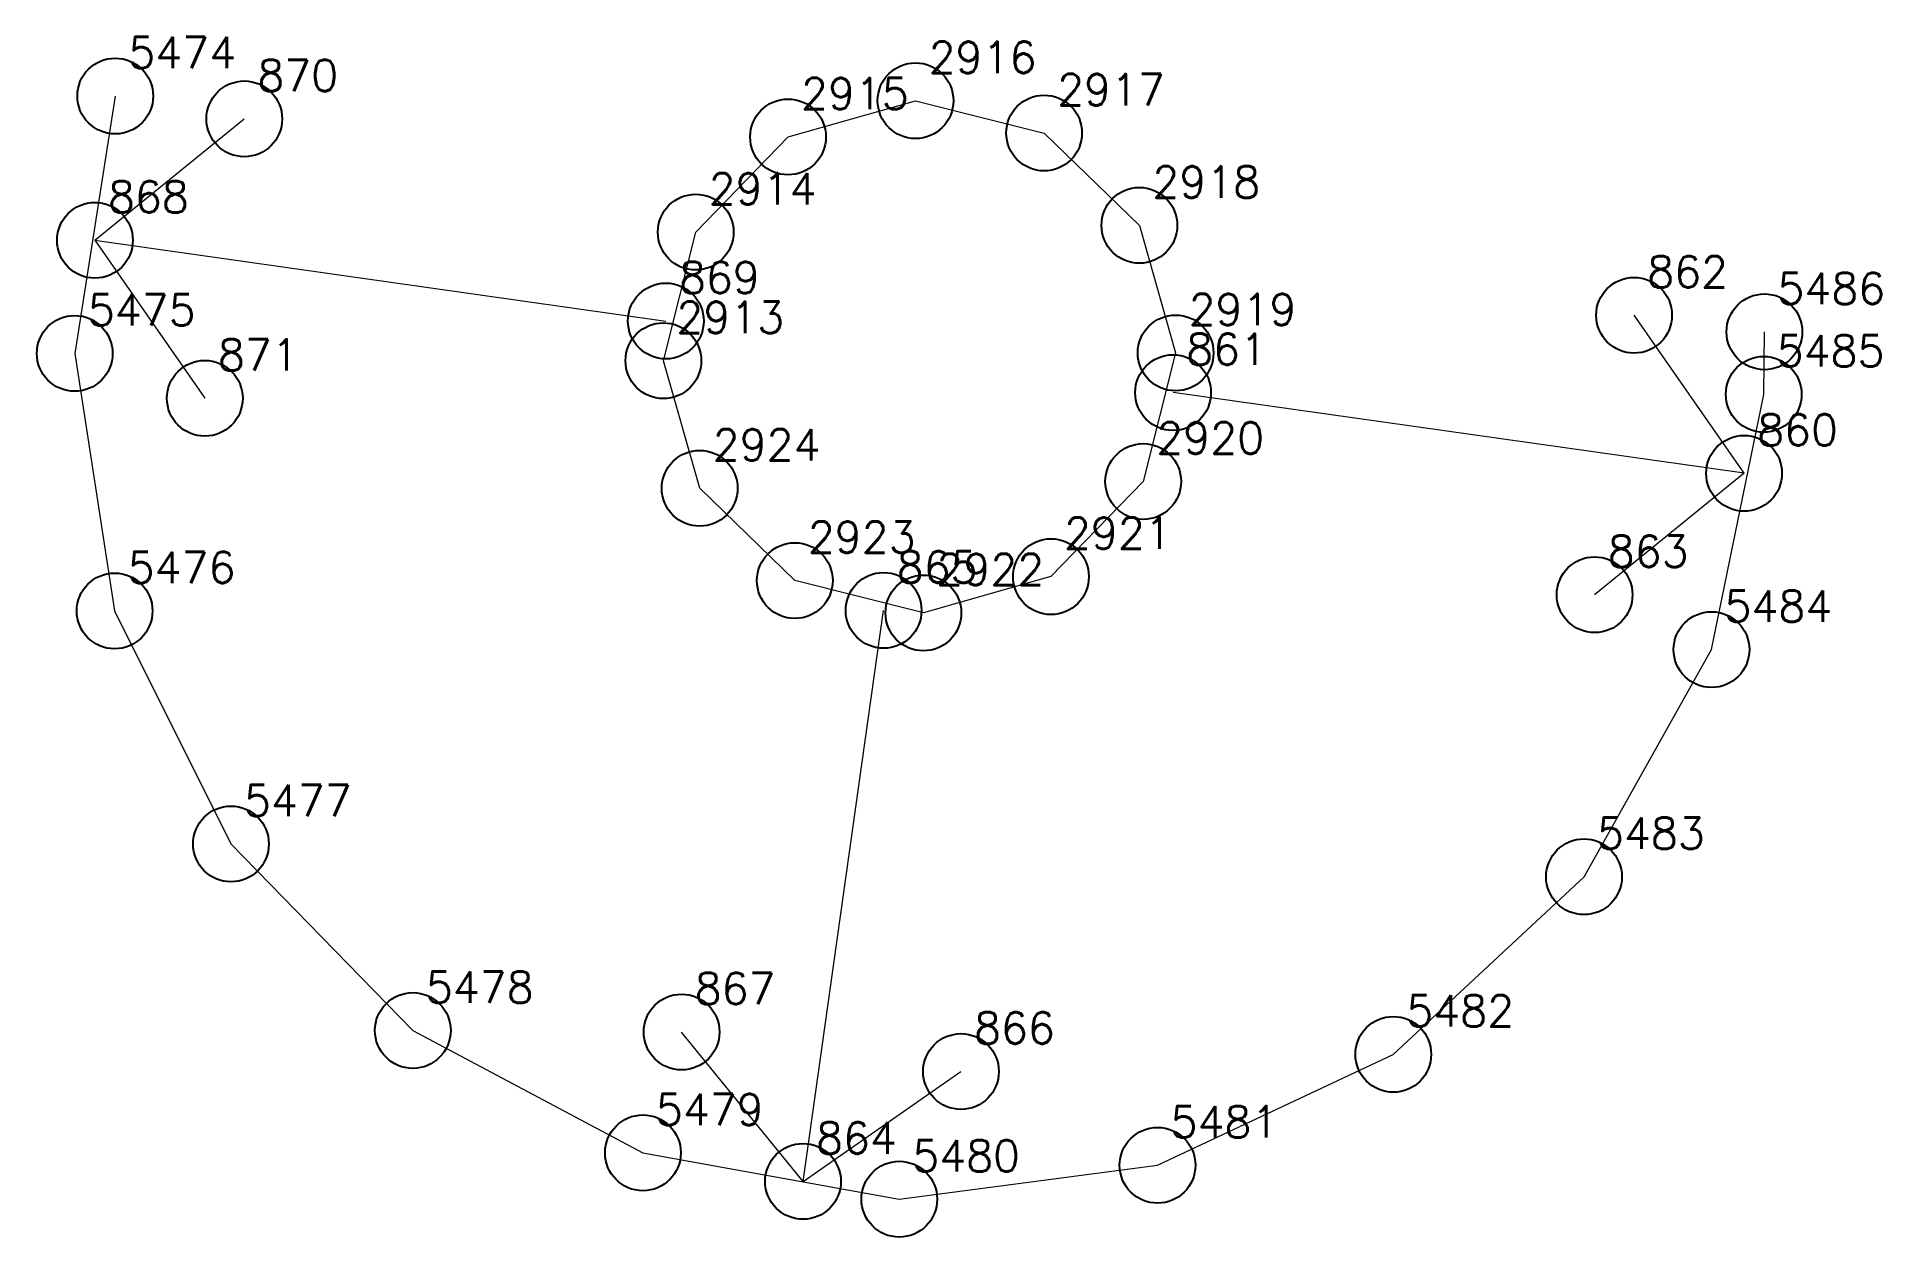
# Model space of a CAD drawing. Extents: x 1391501 to 1398271, y 354915 to 360782.
# Drawn here: x 1397245.7 to 1397263.96, y 360061.77 to 360073.65 of the extents above; entities that cross this region are included whole.
import ezdxf

# ---------------------------------------------------------------- set-up
doc = ezdxf.new("R2010")
doc.units = 0
doc.header["$PDMODE"] = 33
doc.header["$PDSIZE"] = 0.75
doc.layers.add('12 - ценные элементы визуального восприятия территории', color=7, linetype='Continuous')
doc.styles.get("Standard").update_dxf_attribs({"font": 'simplex.shx'})

msp = doc.modelspace()

# ---------------------------------------------------------------- texts
at = {"color": 7}
for s, p in [('2916', (1397254.526, 360073.293)), ('2915', (1397253.263, 360072.934)), ('2917', (1397255.798, 360072.973)), ('2914', (1397252.349, 360071.992)), ('2918', (1397256.741, 360072.059)), ('2913', (1397252.029, 360070.719)), ('2919', (1397257.1, 360070.797)), ('2924', (1397252.388, 360069.457)), ('2920', (1397256.78, 360069.524)), ('2923', (1397253.33, 360068.543)), ('2921', (1397255.866, 360068.582)), ('2922', (1397254.603, 360068.223))]:
    msp.add_text(s, height=0.3111, dxfattribs=at).set_placement(p)
at = {"layer": '12 - ценные элементы визуального восприятия территории', "color": 7}
for s, p in [('5474', (1397246.603, 360073.34)), ('870', (1397247.88, 360073.114)), ('868', (1397246.401, 360071.912)), ('869', (1397252.054, 360071.113)), ('862', (1397261.64, 360071.169)), ('5486', (1397262.929, 360071.005)), ('5475', (1397246.202, 360070.792)), ('871', (1397247.489, 360070.347)), ('861', (1397257.075, 360070.403)), ('5485', (1397262.922, 360070.387)), ('860', (1397262.728, 360069.604)), ('863', (1397261.249, 360068.402)), ('5476', (1397246.596, 360068.243)), ('865', (1397254.21, 360068.247)), ('5484', (1397262.405, 360067.86)), ('5477', (1397247.748, 360065.935)), ('5483', (1397261.143, 360065.611)), ('5478', (1397249.548, 360064.088)), ('867', (1397252.209, 360064.074)), ('5482', (1397259.255, 360063.853)), ('866', (1397254.975, 360063.683)), ('5479', (1397251.826, 360062.877)), ('5481', (1397256.921, 360062.754)), ('864', (1397253.411, 360062.594)), ('5480', (1397254.364, 360062.418))]:
    msp.add_text(s, height=0.3111, dxfattribs=at).set_placement(p)

# ---------------------------------------------------------------- linework, layer by layer
for p in [(1397254.396, 360073.019), (1397253.134, 360072.66), (1397255.669, 360072.699), (1397252.22, 360071.718), (1397256.612, 360071.785), (1397251.9, 360070.445), (1397256.971, 360070.522), (1397252.259, 360069.182), (1397256.65, 360069.249), (1397253.201, 360068.268), (1397255.737, 360068.307), (1397254.474, 360067.948)]:
    msp.add_point(p)
at = {"layer": '12 - ценные элементы визуального восприятия территории', "color": 7, "lineweight": 20}
for points in [[(1397246.473, 360073.065), (1397246.072, 360070.517), (1397246.467, 360067.968), (1397247.619, 360065.661), (1397249.419, 360063.814), (1397251.697, 360062.603), (1397254.235, 360062.144), (1397256.792, 360062.48), (1397259.126, 360063.578), (1397261.014, 360065.336), (1397262.276, 360067.585), (1397262.793, 360070.112), (1397262.8, 360070.731)], [(1397246.272, 360071.637), (1397247.751, 360072.839)], [(1397246.272, 360071.637), (1397251.924, 360070.838)], [(1397246.272, 360071.637), (1397247.36, 360070.073)], [(1397262.599, 360069.33), (1397261.51, 360070.895)], [(1397262.599, 360069.33), (1397256.946, 360070.129)], [(1397262.599, 360069.33), (1397261.119, 360068.128)], [(1397253.282, 360062.32), (1397254.08, 360067.973)], [(1397253.282, 360062.32), (1397252.08, 360063.799)], [(1397253.282, 360062.32), (1397254.846, 360063.408)]]:
    msp.add_lwpolyline(points, dxfattribs=at)
msp.add_lwpolyline([(1397251.9, 360070.445), (1397252.22, 360071.718), (1397253.134, 360072.66), (1397254.396, 360073.019), (1397255.669, 360072.699), (1397256.612, 360071.785), (1397256.971, 360070.522), (1397256.65, 360069.249), (1397255.737, 360068.307), (1397254.474, 360067.948), (1397253.201, 360068.268), (1397252.259, 360069.182), (1397251.9, 360070.445)], close=True, dxfattribs=at)
at = {"layer": '12 - ценные элементы визуального восприятия территории'}
for p in [(1397246.473, 360073.065), (1397247.751, 360072.839), (1397246.272, 360071.637), (1397251.924, 360070.838), (1397261.51, 360070.895), (1397262.8, 360070.731), (1397246.072, 360070.517), (1397247.36, 360070.073), (1397256.946, 360070.129), (1397262.793, 360070.112), (1397262.599, 360069.33), (1397261.119, 360068.128), (1397246.467, 360067.968), (1397254.08, 360067.973), (1397262.276, 360067.585), (1397247.619, 360065.661), (1397261.014, 360065.336), (1397249.419, 360063.814), (1397252.08, 360063.799), (1397259.126, 360063.578), (1397254.846, 360063.408), (1397251.697, 360062.603), (1397256.792, 360062.48), (1397253.282, 360062.32), (1397254.235, 360062.144)]:
    msp.add_point(p, dxfattribs=at)

msp.set_redraw_order([(e.dxf.handle, doc.entitydb.next_handle()) for e in msp.query("TEXT MTEXT ATTDEF DIMENSION ARC_DIMENSION")])  # texts and dimensions are drawn at this point

doc.saveas('drawing.dxf')
